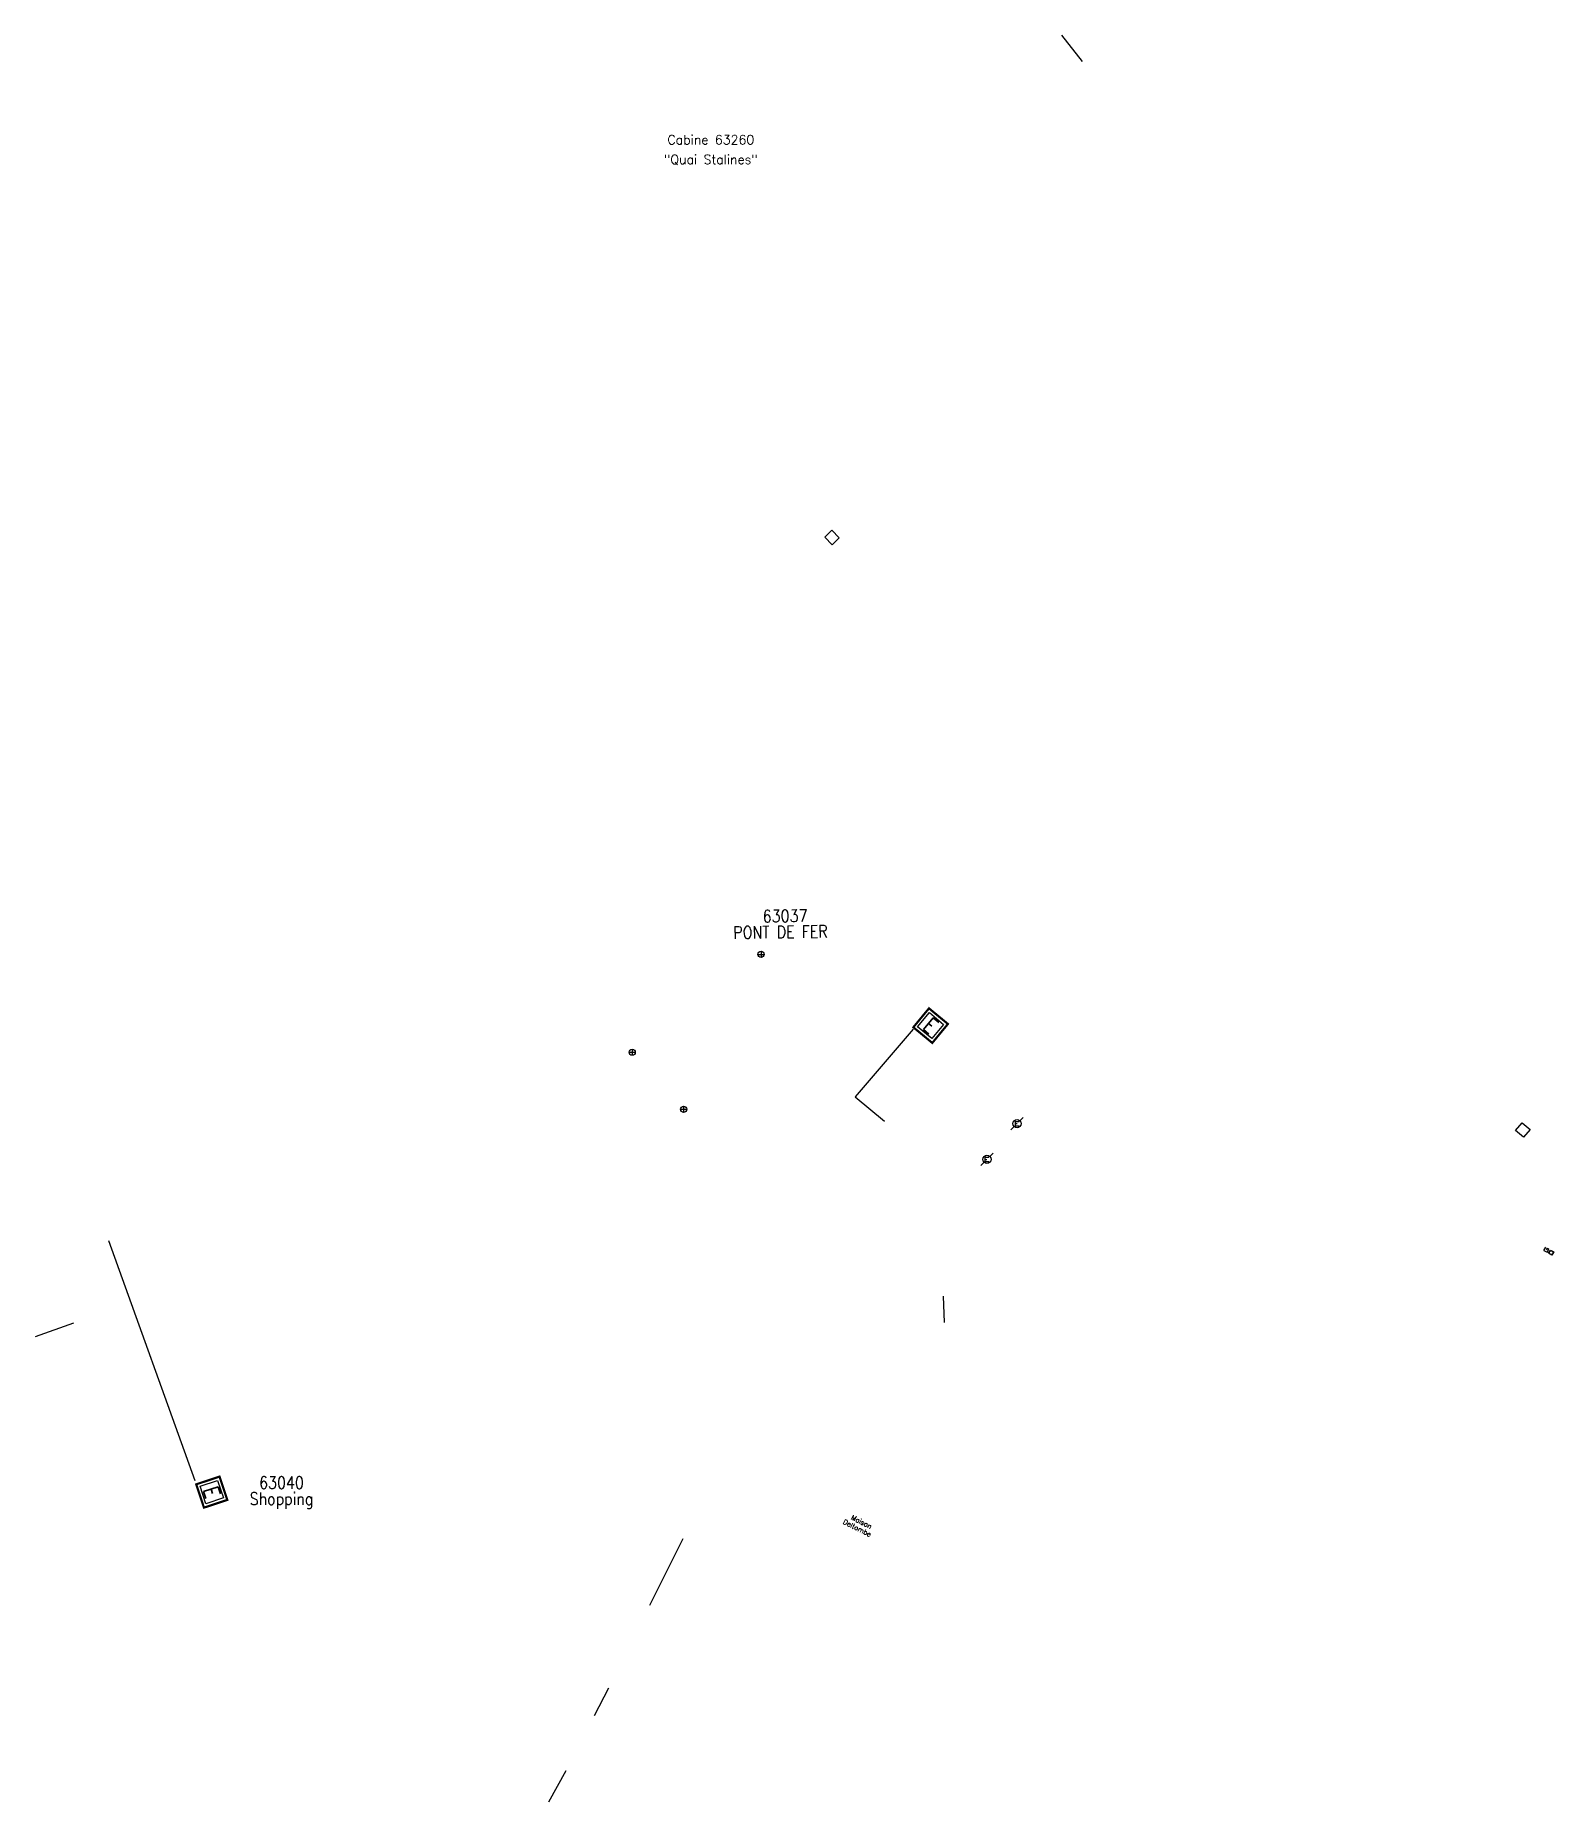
# Model space of a CAD drawing. Header units: millimetres. Extents: x 80014 to 81018, y 144000 to 145000.
# Drawn here: x 80405.5 to 80652.7, y 144712.4 to 145000 of the extents above; entities that cross this region are included whole.
import ezdxf
from ezdxf.enums import TextEntityAlignment as Align

# ---------------------------------------------------------------- set-up
doc = ezdxf.new("R2010")
doc.units = ezdxf.units.MM
doc.layers.get('0').update_dxf_attribs({"linetype": 'CONTINUOUS'})
for name, color, linetype in [('BB01', 7, 'CONTINUOUS'), ('BB06', 7, 'CONTINUOUS'), ('BB08', 7, 'CONTINUOUS'), ('BR12', 7, 'CONTINUOUS'), ('M_200', 7, 'CONTINUOUS'), ('W0008', 7, 'CONTINUOUS'), ('W0100', 7, 'CONTINUOUS'), ('W0412', 7, 'CONTINUOUS'), ('W0471', 7, 'CONTINUOUS')]:
    doc.layers.add(name, color=color, linetype=linetype)
doc.styles.add('B_ROMANS', font='ROMANS.shx', dxfattribs={"width": 0.75})
doc.styles.add('M_ROMANS', font='ROMANS.shx', dxfattribs={"width": 0.75})
doc.styles.get("Standard").update_dxf_attribs({"font": 'romans.shx', "width": 0.85})

msp = doc.modelspace()

# ---------------------------------------------------------------- texts
at = {"layer": 'BB06', "color": 252}
for s, p in [('Deltombe', (80536.87, 144757.73)), ('Maison', (80538.16, 144758.43))]:
    msp.add_text(s, height=0.8, rotation=333.4438, dxfattribs=at).set_placement(p)
at = {"layer": 'BB08'}
for s, p in [('Cabine 63260', (80515.44, 144983)), ('"Quai Stalines"', (80515.44, 144979.79))]:
    msp.add_text(s, height=1.5, dxfattribs=at).set_placement(p, align=Align.MIDDLE_CENTER)

# ---------------------------------------------------------------- blocks, each defined once
blk = doc.blocks.new('M_200_56')
at = {"color": 0, "linetype": 'Continuous', "const_width": 0.35, "flags": 128}
blk.add_lwpolyline([(2, 2), (2, -2), (-2, -2), (-2, 2)], close=True, dxfattribs=at)
at = {"color": 0, "linetype": 'Continuous'}
blk.add_lwpolyline([(-1.5, 1.5), (1.5, 1.5), (1.5, -1.5), (-1.5, -1.5)], close=True, dxfattribs=at)
at = {"color": 0, "linetype": 'Continuous', "width": 0.85}
blk.add_text('E', height=2.5, dxfattribs=at).set_placement((0, 0), align=Align.MIDDLE_CENTER)
for tag, p in [('NUM', (0, 15.06)), ('NOM', (0, 8.65))]:
    blk.add_attdef(tag, text='', height=4, dxfattribs=at).set_placement(p, align=Align.MIDDLE)
at = {"color": 0, "linetype": 'Continuous', "style": 'M_ROMANS', "width": 0.75, "flags": 3}
for tag, p in [('DEF_LEG', (-0.13, -4.99)), ('DEF_COUP', (-0.13, -7.49)), ('DEF_TYPE', (-0.13, -9.99))]:
    blk.add_attdef(tag, text='', height=1.2, dxfattribs=at).set_placement(p, align=Align.MIDDLE)
blk = doc.blocks.new('BR1209')
at = {"color": 0, "linetype": 'Continuous', "flags": 128}
for points in [[(-0.5, 0), (0.5, 0)], [(0, 0.5), (0, -0.5)]]:
    blk.add_lwpolyline(points, dxfattribs=at)
at = {"color": 0, "linetype": 'Continuous'}
blk.add_circle((0, 0), 0.5, dxfattribs=at)
at = {"color": 0, "linetype": 'Continuous', "style": 'B_ROMANS', "width": 0.75}
blk.add_attdef('NUM', text='', height=1.2, dxfattribs=at).set_placement((0, 2), align=Align.MIDDLE)
at = {"color": 0, "linetype": 'Continuous', "style": 'B_ROMANS', "width": 0.75, "flags": 3}
for tag, p in [('DEF_LEG', (0, -10)), ('DEF_COUP', (0, -12.5)), ('DEF_TYPE', (0, -15))]:
    blk.add_attdef(tag, text='', height=1.2, dxfattribs=at).set_placement(p, align=Align.MIDDLE)
blk = doc.blocks.new('T471')
for p, q in [((-0.333334, 0.333334), (-0.333334, -0.333334)), ((-0.333334, 0.333334), (0.333334, 0.333334)), ((-0.333334, 0), (0, 0)), ((0.500001, 0.500001), (1.000002, 1.000002)), ((-0.500001, -0.500001), (-1.000002, -1.000002)), ((-0.333334, -0.333334), (0.333334, -0.333334))]:
    blk.add_line(p, q)
blk.add_ellipse((0, 0), major_axis=(0.471405, 0.471405), ratio=1, start_param=5.4977871438, end_param=11.780972451)
blk = doc.blocks.new('T412')
for p, q in [((-0.3, 1.2), (0.3, 1.2)), ((-0.3, 1.2), (-0.3, 0.6)), ((-0.3, 0.6), (0.3, 0.6)), ((-0.3, 0.3), (0.3, 0.3)), ((-0.3, -0.3), (-0.3, 0.3)), ((0, 0.9), (0.3, 0.9)), ((0.3, 0.9), (0.3, 0.6)), ((0.3, 0.3), (0.3, -0.3)), ((0.3, -0.3), (-0.3, -0.3))]:
    blk.add_line(p, q)
blk.add_ellipse((0, 0), major_axis=(0.212, 0.212), ratio=1, start_param=5.497787, end_param=11.780972)

# ---------------------------------------------------------------- linework, layer by layer
at = {"layer": 'BB01', "color": 252}
msp.add_line((80431.47, 144764.64), (80417.4, 144803.72), dxfattribs=at)
at = {"layer": 'BB01', "color": 252, "flags": 128}
for points in [[(80548.39, 144838.21), (80538.96, 144827.19), (80543.71, 144823.21)], [(80553.27, 144794.73), (80553.45, 144790.45)]]:
    msp.add_lwpolyline(points, dxfattribs=at)
at = {"layer": 'W0008', "color": 253}
msp.add_lwpolyline([(80533.98, 144918.28), (80535.14, 144919.42), (80536.33, 144918.2), (80535.17, 144917.06), (80533.98, 144918.28)], dxfattribs=at)
at = {"layer": 'W0008', "color": 252}
msp.add_lwpolyline([(80647.75, 144820.61), (80646.45, 144821.72), (80647.51, 144822.95), (80648.81, 144821.85)], close=True, dxfattribs=at)
for points in [[(80505.5, 144744.44), (80510.95, 144755.26)], [(80496.48, 144726.47), (80498.82, 144730.93)], [(80489.05, 144712.42), (80491.88, 144717.52)]]:
    msp.add_lwpolyline(points, dxfattribs=at)
at = {"layer": 'W0100', "color": 252}
for points in [[(80575.92, 144995.76), (80572.6, 145000)], [(80411.66, 144790.35), (80405.45, 144788.13)]]:
    msp.add_lwpolyline(points, dxfattribs=at)

# ---------------------------------------------------------------- block references
at = {"layer": 'BR12', "color": 252}
for p in [(80523.61, 144850.37), (80502.63, 144834.44), (80511, 144825.15)]:
    msp.add_blockref('BR1209', p, dxfattribs=at)
at = {"layer": 'M_200'}
ref = msp.add_blockref('M_200_56', (80551.22, 144838.77), dxfattribs=dict(at, rotation=320.4746845160219))
ref.add_attrib('NUM', '63037', dxfattribs={"layer": '0', "color": 0, "linetype": 'Continuous', "height": 2, "rotation": 0.7985, "width": 0.85}).set_placement((80527.52, 144856.63), align=Align.MIDDLE)
ref.add_attrib('NOM', 'PONT DE FER', dxfattribs={"layer": '0', "color": 0, "linetype": 'Continuous', "height": 2, "rotation": 0.7985, "width": 0.85}).set_placement((80526.77, 144854.02), align=Align.MIDDLE)
ref = msp.add_blockref('M_200_56', (80434.18, 144762.82), dxfattribs=dict(at, rotation=288.338227958271))
ref.add_attrib('NUM', '63040', dxfattribs={"layer": '0', "color": 0, "linetype": 'Continuous', "height": 2, "width": 0.85}).set_placement((80445.53, 144764.37), align=Align.MIDDLE)
ref.add_attrib('NOM', 'Shopping', dxfattribs={"layer": '0', "color": 0, "linetype": 'Continuous', "height": 2, "width": 0.85}).set_placement((80445.53, 144761.46), align=Align.MIDDLE)
at = {"layer": 'W0412', "rotation": 59.14251651505177}
msp.add_blockref('T412', (80652.25, 144801.82), dxfattribs=at)
at = {"layer": 'W0471'}
for p in [(80565.29, 144822.81), (80560.39, 144817)]:
    msp.add_blockref('T471', p, dxfattribs=at)

msp.set_redraw_order([(e.dxf.handle, doc.entitydb.next_handle()) for e in msp.query("TEXT MTEXT ATTDEF DIMENSION ARC_DIMENSION")])  # texts and dimensions are drawn at this point

doc.saveas('drawing.dxf')
